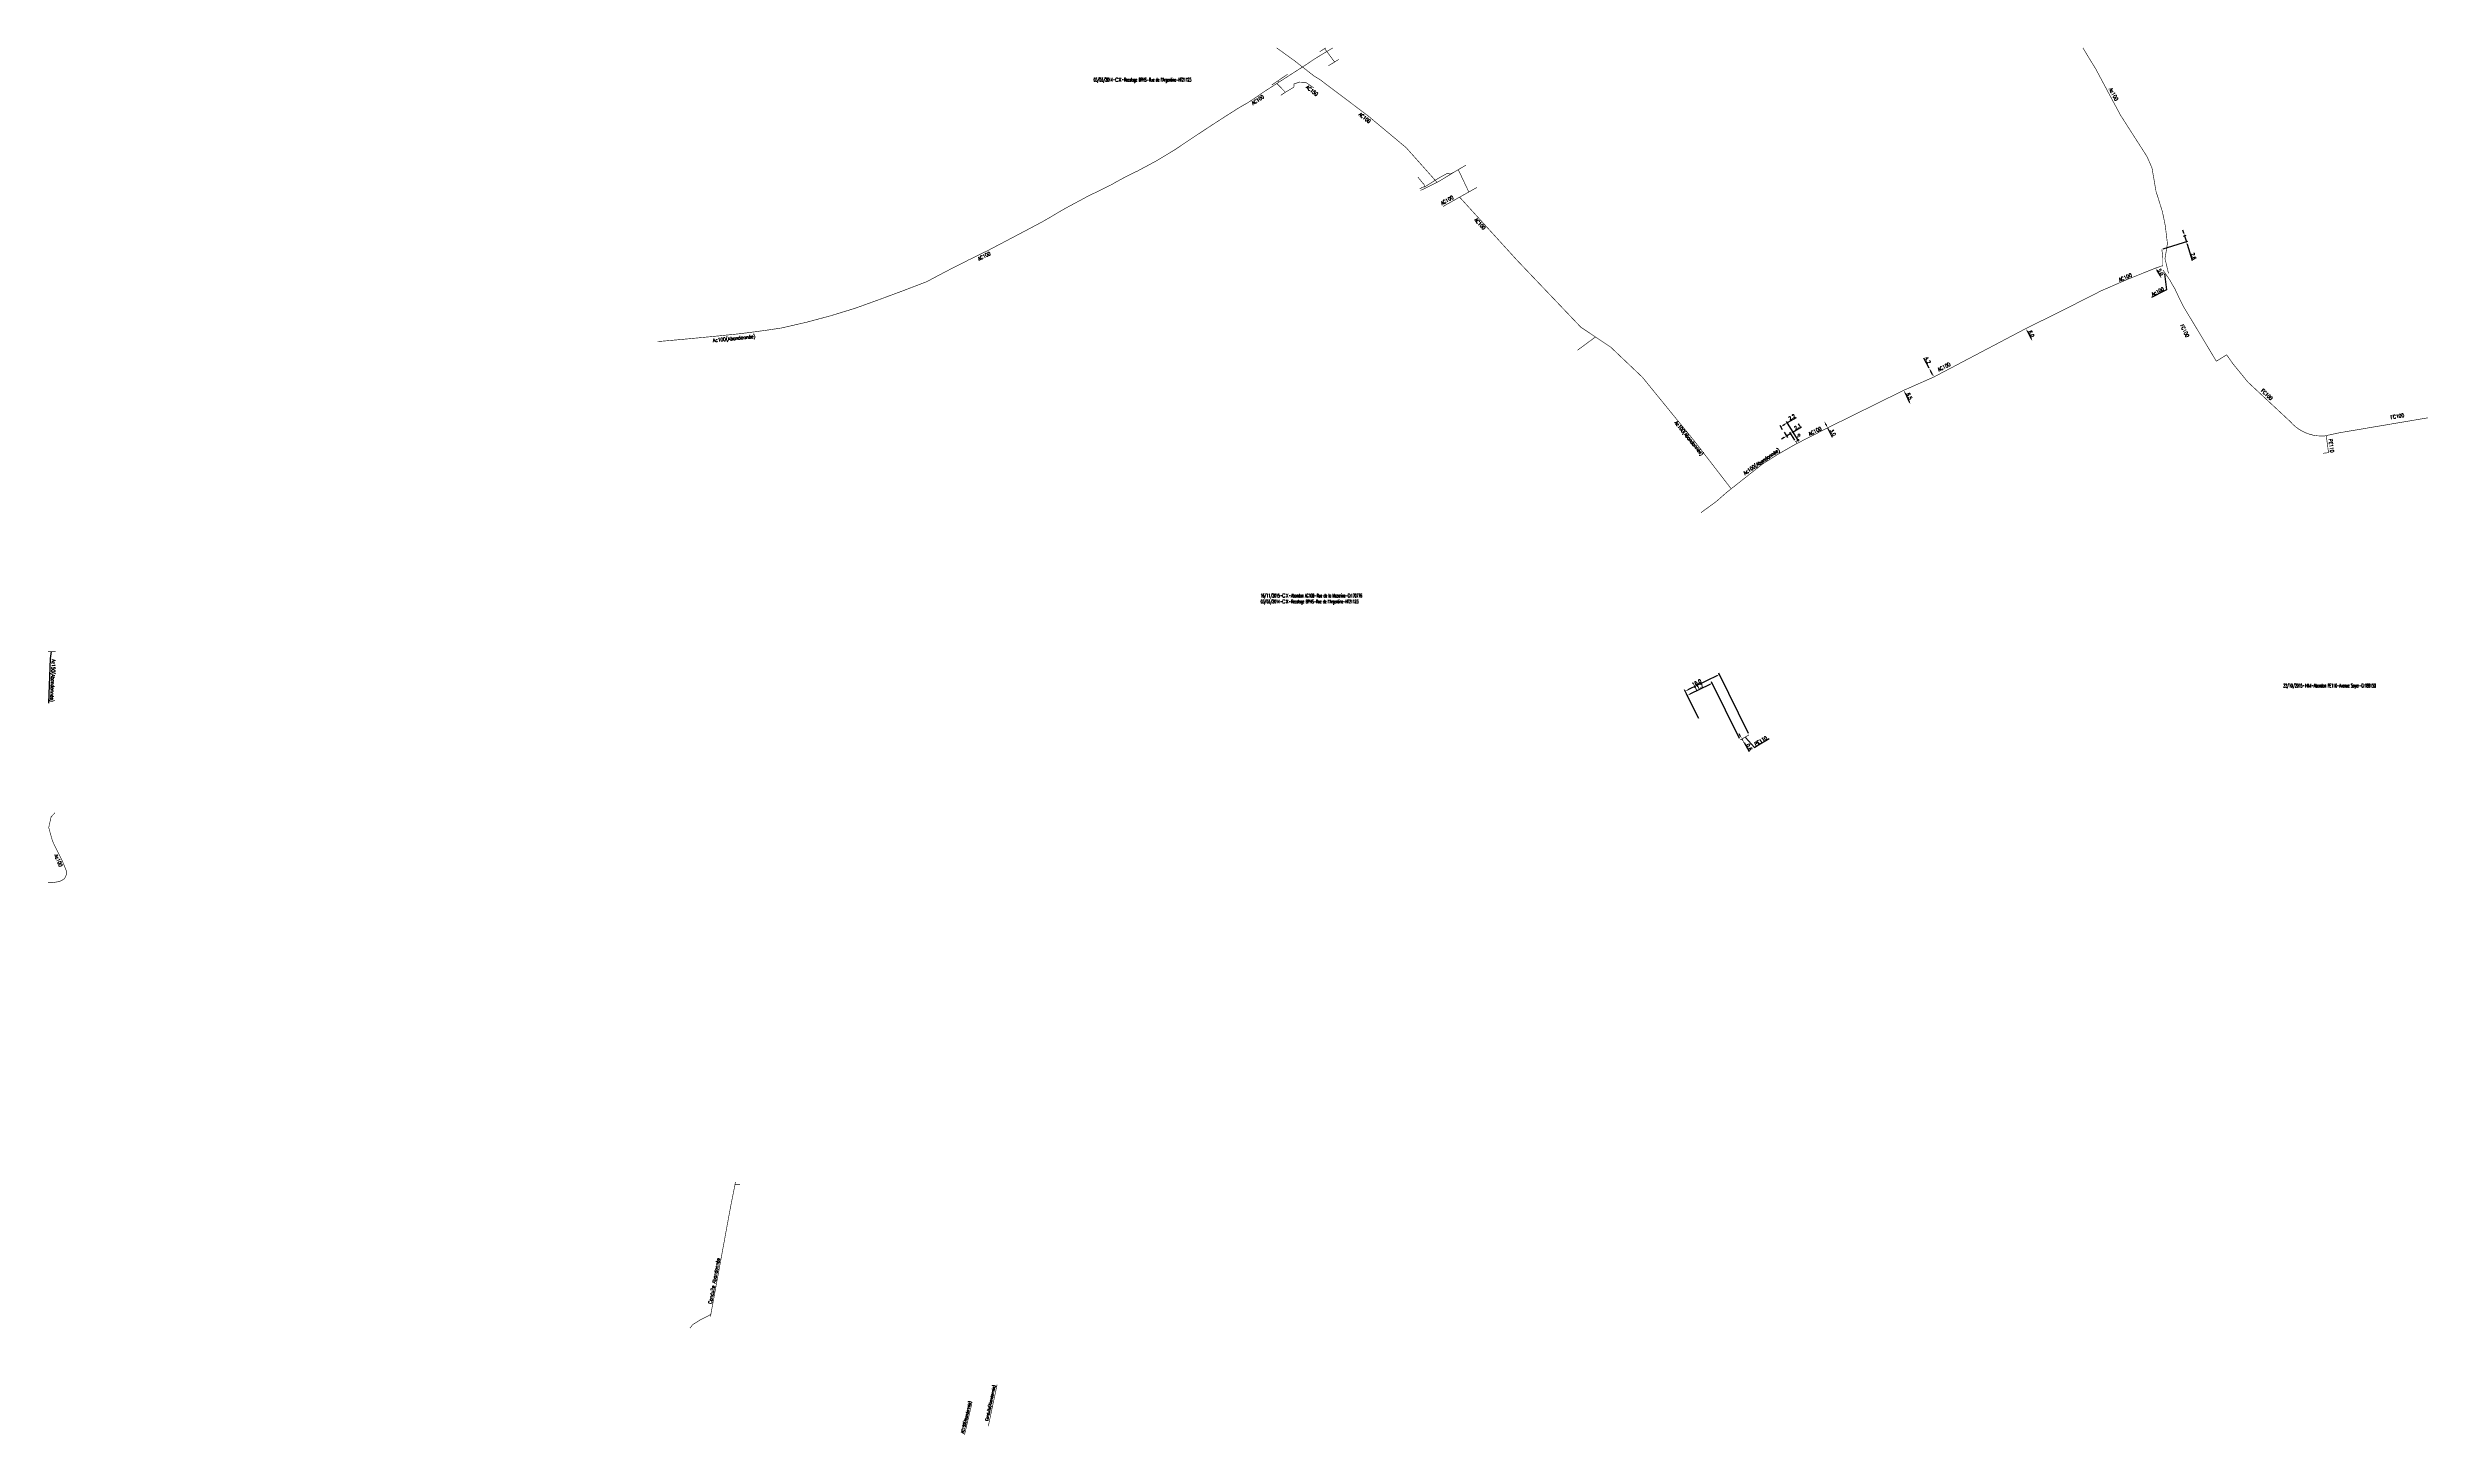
# Model space of a CAD drawing. Header units: millimetres. Extents: x 158000 to 159000, y 157417 to 158000.
import ezdxf
from ezdxf.enums import TextEntityAlignment as Align

# ---------------------------------------------------------------- set-up
doc = ezdxf.new("R2010")
doc.units = ezdxf.units.MM
doc.layers.get('0').update_dxf_attribs({"linetype": 'CONTINUOUS'})
doc.layers.get('DEFPOINTS').update_dxf_attribs({"linetype": 'CONTINUOUS'})
for name, color, linetype in [('L_300', 7, 'CONTINUOUS'), ('L_908', 5, 'CONTINUOUS'), ('L_910', 7, 'CONTINUOUS')]:
    doc.layers.add(name, color=color, linetype=linetype)
doc.styles.add('B_ROMANS', font='ROMANS.shx', dxfattribs={"width": 0.75})
doc.styles.add('G_ROMANS', font='ROMANS.SHX', dxfattribs={"width": 0.75})
doc.styles.get("Standard").update_dxf_attribs({"font": 'romans.shx', "width": 0.85})
doc.linetypes.add('BP_HS', pattern='A,2,-1,["G",Standard,S=0.85,R=0,X=-0.27,Y=-0.4],-1', length=4)
doc.dimstyles.get("Standard").update_dxf_attribs({"dimtxt": 1.5, "dimasz": 1.2, "dimexe": 0.625, "dimexo": 0.625, "dimgap": 0.25, "dimtad": 1, "dimdec": 1, "dimzin": 0, "dimdsep": 46, "dimtxsty": 'Standard', "dimcen": -0.5, "dimadec": 0, "dimazin": 0, "dimtfac": 1, "dimtdec": 1, "dimtmove": 0, "dimatfit": 3, "dimfxl": 0, "dimtolj": 1, "dimtzin": 0, "dimarcsym": 0})

# ---------------------------------------------------------------- blocks, each defined once
blk = doc.blocks.new('GIS_MODF')
at = {"color": 0, "linetype": 'Continuous', "flags": 128}
for points in [[(-2.2, 0), (-1.7, 0)], [(1.5, 0), (2, 0)]]:
    blk.add_lwpolyline(points, dxfattribs=at)
at = {"color": 0, "linetype": 'Continuous', "width": 0.5}
blk.add_attdef('DATE', text='', height=1.5, dxfattribs=at).set_placement((-2.5, -0.8), align=Align.RIGHT)
at = {"color": 0, "linetype": 'Continuous', "width": 1.771291}
blk.add_attdef('USER', text='', height=1.5, dxfattribs=at).set_placement((-1.5, -0.8), (1.3, -0.8), align=Align.FIT)
at = {"color": 0, "linetype": 'Continuous', "width": 0.5}
blk.add_attdef('DESC', (2.3, -0.8), '', height=1.5, dxfattribs=at)
blk = doc.blocks.new('*D1')
at = {"layer": 'DEFPOINTS', "color": 0, "linetype": 'Continuous', "transparency": 16777216}
for p in [(158688.8, 157728), (158693.8, 157717.7), (158711, 157709.3)]:
    blk.add_point(p, dxfattribs=at)
at = {"layer": 'L_908', "color": 0, "linetype": 'Continuous', "lineweight": -2, "transparency": 16777216}
for p, q in [((158698.2, 157732.6), (158689.9, 157728.5)), ((158710.7, 157709.9), (158699, 157733.7)), ((158693.6, 157718.3), (158688.5, 157728.6))]:
    blk.add_line(p, q, dxfattribs=at)
at = {"layer": 'L_908', "color": 0, "linetype": 'Continuous', "transparency": 16777216}
for points in [[(158698.1, 157732.8), (158698.3, 157732.4), (158699.3, 157733.2)], [(158689.8, 157728.7), (158690, 157728.3), (158688.8, 157728)]]:
    blk.add_solid(points, dxfattribs=at)
at = {"layer": 'L_908', "color": 0, "linetype": 'Continuous', "transparency": 16777216, "insert": (158693.6, 157731.5), "char_height": 1.5, "attachment_point": 5, "rotation": 26.1459}
blk.add_mtext('\\A1;11.7', dxfattribs=at)
blk = doc.blocks.new('*D2')
at = {"layer": 'DEFPOINTS', "color": 0, "linetype": 'Continuous', "transparency": 16777216}
for p in [(158687.9, 157729.8), (158693.8, 157717.7), (158714.7, 157711.5)]:
    blk.add_point(p, dxfattribs=at)
at = {"layer": 'L_908', "color": 0, "linetype": 'Continuous', "lineweight": -2, "transparency": 16777216}
for p, q in [((158693.6, 157718.3), (158687.6, 157730.4)), ((158701.2, 157736.3), (158689, 157730.3)), ((158714.5, 157712), (158702, 157737.4))]:
    blk.add_line(p, q, dxfattribs=at)
at = {"layer": 'L_908', "color": 0, "linetype": 'Continuous', "transparency": 16777216}
for points in [[(158688.9, 157730.5), (158689.1, 157730.1), (158687.9, 157729.8)], [(158701.1, 157736.5), (158701.3, 157736.1), (158702.3, 157736.8)]]:
    blk.add_solid(points, dxfattribs=at)
at = {"layer": 'L_908', "color": 0, "linetype": 'Continuous', "transparency": 16777216, "insert": (158692.7, 157733.3), "char_height": 1.5, "attachment_point": 5, "rotation": 26.1459}
blk.add_mtext('\\A1;16.0', dxfattribs=at)
blk = doc.blocks.new('*D3')
at = {"layer": 'DEFPOINTS', "color": 0, "linetype": 'Continuous', "transparency": 16777216}
for p in [(158711.7, 157709.7), (158712, 157709.2), (158712, 157709.2)]:
    blk.add_point(p, dxfattribs=at)
at = {"layer": 'L_908', "color": 0, "linetype": 'Continuous', "lineweight": -2, "transparency": 16777216}
for p, q in [((158711.1, 157710.8), (158710.6, 157711.8)), ((158711.7, 157709.7), (158712, 157709.2)), ((158712.6, 157708.2), (158714.7, 157704.4))]:
    blk.add_line(p, q, dxfattribs=at)
at = {"layer": 'L_908', "color": 0, "linetype": 'Continuous', "transparency": 16777216}
for points in [[(158711.3, 157710.9), (158711, 157710.7), (158711.7, 157709.7)], [(158712.8, 157708.3), (158712.4, 157708.1), (158712, 157709.2)]]:
    blk.add_solid(points, dxfattribs=at)
at = {"layer": 'L_908', "color": 0, "linetype": 'Continuous', "transparency": 16777216, "insert": (158714.8, 157706.3), "char_height": 1.5, "attachment_point": 5, "rotation": 299.336}
blk.add_mtext('\\A1;0.6', dxfattribs=at)
blk = doc.blocks.new('*D4')
at = {"layer": 'DEFPOINTS', "color": 0, "linetype": 'Continuous', "transparency": 16777216}
for p in [(158896.6, 157920.8), (158897.7, 157921.1), (158888.2, 157915.4)]:
    blk.add_point(p, dxfattribs=at)
at = {"layer": 'L_908', "color": 0, "linetype": 'Continuous', "lineweight": -2, "transparency": 16777216}
for p, q in [((158897.4, 157922.2), (158897, 157923.4)), ((158897.2, 157920.9), (158898.3, 157921.3)), ((158897.7, 157921.1), (158898.5, 157918.6)), ((158888.7, 157915.6), (158899.1, 157918.8)), ((158898.8, 157917.5), (158900.9, 157910.7))]:
    blk.add_line(p, q, dxfattribs=at)
at = {"layer": 'L_908', "color": 0, "linetype": 'Continuous', "transparency": 16777216}
for points in [[(158897.6, 157922.3), (158897.2, 157922.2), (158897.7, 157921.1)], [(158899, 157917.5), (158898.6, 157917.4), (158898.5, 157918.6)]]:
    blk.add_solid(points, dxfattribs=at)
at = {"layer": 'L_908', "color": 0, "linetype": 'Continuous', "transparency": 16777216, "insert": (158901.4, 157912.5), "char_height": 1.5, "attachment_point": 5, "rotation": 287.0576}
blk.add_mtext('\\A1;2.6', dxfattribs=at)
blk = doc.blocks.new('L_300_12')
at = {"color": 0, "linetype": 'Continuous', "const_width": 0.497, "flags": 128}
blk.add_lwpolyline([(-0.3, 0, 1), (0.3, 0, 1)], format="xyb", close=True, dxfattribs=at)
at = {"color": 0, "linetype": 'Continuous', "style": 'G_ROMANS', "width": 0.75}
blk.add_text('P', height=1.5, dxfattribs=at).set_placement((0, 1.8), align=Align.MIDDLE)
at = {"color": 0, "linetype": 'Continuous', "style": 'G_ROMANS', "width": 0.75, "flags": 3}
for tag, p in [('DEF_COUP', (0, -7.5)), ('DEF_TYPE', (0, -10)), ('DEF_LEG', (0, -5))]:
    blk.add_attdef(tag, text='', height=1.2, dxfattribs=at).set_placement(p, align=Align.MIDDLE)
blk = doc.blocks.new('*D6')
at = {"layer": 'DEFPOINTS', "color": 0, "linetype": 'Continuous', "transparency": 16777216}
for p in [(158746.4, 157843.1), (158746.4, 157843.1), (158747.7, 157840.4)]:
    blk.add_point(p, dxfattribs=at)
at = {"layer": 'L_908', "color": 0, "linetype": 'Continuous', "lineweight": -2, "transparency": 16777216}
for p, q in [((158746.9, 157842), (158747.2, 157841.5)), ((158747.7, 157840.4), (158749.7, 157836.5))]:
    blk.add_line(p, q, dxfattribs=at)
at = {"layer": 'L_908', "color": 0, "linetype": 'Continuous', "transparency": 16777216}
for points in [[(158747.1, 157842.1), (158746.7, 157841.9), (158746.4, 157843.1)], [(158747.4, 157841.6), (158747, 157841.4), (158747.7, 157840.4)]]:
    blk.add_solid(points, dxfattribs=at)
at = {"layer": 'L_908', "color": 0, "linetype": 'Continuous', "transparency": 16777216, "insert": (158749.9, 157838.4), "char_height": 1.5, "attachment_point": 5, "rotation": 296.8067}
blk.add_mtext('\\A1;3.0', dxfattribs=at)
blk = doc.blocks.new('*D7')
at = {"layer": 'DEFPOINTS', "color": 0, "linetype": 'Continuous', "transparency": 16777216}
for p in [(158885.5, 157907.5), (158888, 157903.2), (158888, 157903.2)]:
    blk.add_point(p, dxfattribs=at)
at = {"layer": 'L_908', "color": 0, "linetype": 'Continuous', "lineweight": -2, "transparency": 16777216}
blk.add_line((158886.1, 157906.5), (158887.4, 157904.2), dxfattribs=at)
at = {"layer": 'L_908', "color": 0, "linetype": 'Continuous', "transparency": 16777216}
for points in [[(158886.3, 157906.6), (158886, 157906.4), (158885.5, 157907.5)], [(158887.6, 157904.3), (158887.2, 157904.1), (158888, 157903.2)]]:
    blk.add_solid(points, dxfattribs=at)
at = {"layer": 'L_908', "color": 0, "linetype": 'Continuous', "transparency": 16777216, "insert": (158887.6, 157905.8), "char_height": 1.5, "attachment_point": 5, "rotation": 299.671}
blk.add_mtext('\\A1;5.0', dxfattribs=at)
blk = doc.blocks.new('*D8')
at = {"layer": 'DEFPOINTS', "color": 0, "linetype": 'Continuous', "transparency": 16777216}
for p in [(158831, 157882.1), (158833.8, 157876.8), (158833.8, 157876.8)]:
    blk.add_point(p, dxfattribs=at)
at = {"layer": 'L_908', "color": 0, "linetype": 'Continuous', "lineweight": -2, "transparency": 16777216}
blk.add_line((158831.6, 157881.1), (158833.2, 157877.9), dxfattribs=at)
at = {"layer": 'L_908', "color": 0, "linetype": 'Continuous', "transparency": 16777216}
for points in [[(158831.7, 157881.1), (158831.4, 157881), (158831, 157882.1)], [(158833.4, 157877.9), (158833, 157877.8), (158833.8, 157876.8)]]:
    blk.add_solid(points, dxfattribs=at)
at = {"layer": 'L_908', "color": 0, "linetype": 'Continuous', "transparency": 16777216, "insert": (158833.3, 157879.9), "char_height": 1.5, "attachment_point": 5, "rotation": 297.252}
blk.add_mtext('\\A1;6.0', dxfattribs=at)
blk = doc.blocks.new('*D9')
at = {"layer": 'DEFPOINTS', "color": 0, "linetype": 'Continuous', "transparency": 16777216}
for p in [(158779.7, 157856.2), (158782.5, 157850.3), (158782.5, 157850.3)]:
    blk.add_point(p, dxfattribs=at)
at = {"layer": 'L_908', "color": 0, "linetype": 'Continuous', "lineweight": -2, "transparency": 16777216}
blk.add_line((158780.3, 157855.1), (158782, 157851.4), dxfattribs=at)
at = {"layer": 'L_908', "color": 0, "linetype": 'Continuous', "transparency": 16777216}
for points in [[(158780.4, 157855.2), (158780.1, 157855), (158779.7, 157856.2)], [(158782.2, 157851.5), (158781.8, 157851.3), (158782.5, 157850.3)]]:
    blk.add_solid(points, dxfattribs=at)
at = {"layer": 'L_908', "color": 0, "linetype": 'Continuous', "transparency": 16777216, "insert": (158782, 157853.7), "char_height": 1.5, "attachment_point": 5, "rotation": 295.5671}
blk.add_mtext('\\A1;6.5', dxfattribs=at)
blk = doc.blocks.new('*D10')
at = {"layer": 'DEFPOINTS', "color": 0, "linetype": 'Continuous', "transparency": 16777216}
for p in [(158730.8, 157842.6), (158729.2, 157839.1), (158735.3, 157835.2)]:
    blk.add_point(p, dxfattribs=at)
at = {"layer": 'L_300', "color": 0, "linetype": 'Continuous', "lineweight": -2, "transparency": 16777216}
for p, q in [((158728.8, 157839.6), (158727.8, 157841.4)), ((158729.1, 157841.5), (158729.8, 157841.9)), ((158735, 157835.7), (158730.5, 157843.1)), ((158730.8, 157842.6), (158734.6, 157844.8))]:
    blk.add_line(p, q, dxfattribs=at)
at = {"layer": 'L_300', "color": 0, "linetype": 'Continuous', "transparency": 16777216}
for points in [[(158729, 157841.7), (158729.2, 157841.3), (158728.1, 157840.9)], [(158729.7, 157842.1), (158729.9, 157841.8), (158730.8, 157842.6)]]:
    blk.add_solid(points, dxfattribs=at)
at = {"layer": 'L_300', "color": 0, "linetype": 'Continuous', "transparency": 16777216, "insert": (158732.7, 157844.9), "char_height": 1.5, "attachment_point": 5, "rotation": 31.3932}
blk.add_mtext('\\A1;2.2', dxfattribs=at)
blk = doc.blocks.new('*D11')
at = {"layer": 'DEFPOINTS', "color": 0, "linetype": 'Continuous', "transparency": 16777216}
for p in [(158729.2, 157839.1), (158732.3, 157838.1), (158734.3, 157834.7)]:
    blk.add_point(p, dxfattribs=at)
at = {"layer": 'L_908', "color": 0, "linetype": 'Continuous', "lineweight": -2, "transparency": 16777216}
for p, q in [((158733.3, 157838.7), (158736.8, 157840.8)), ((158729.5, 157836.3), (158728.4, 157835.7)), ((158729.5, 157838.6), (158730.8, 157836.4)), ((158730.5, 157837), (158732.3, 157838.1)), ((158734, 157835.2), (158731.9, 157838.6))]:
    blk.add_line(p, q, dxfattribs=at)
at = {"layer": 'L_908', "color": 0, "linetype": 'Continuous', "transparency": 16777216}
for points in [[(158729.4, 157836.5), (158729.6, 157836.2), (158730.5, 157837)], [(158733.2, 157838.9), (158733.4, 157838.5), (158732.3, 157838.1)]]:
    blk.add_solid(points, dxfattribs=at)
at = {"layer": 'L_908', "color": 0, "linetype": 'Continuous', "transparency": 16777216, "insert": (158735.1, 157840.9), "char_height": 1.5, "attachment_point": 5, "rotation": 31.3932}
blk.add_mtext('\\A1;2.1', dxfattribs=at)
blk = doc.blocks.new('*D14')
at = {"layer": 'DEFPOINTS', "color": 0, "linetype": 'Continuous', "transparency": 16777216}
for p in [(158790.4, 157865.5), (158790.4, 157865.5), (158792.4, 157861.8)]:
    blk.add_point(p, dxfattribs=at)
at = {"layer": 'L_908', "color": 0, "linetype": 'Continuous', "lineweight": -2, "transparency": 16777216}
for p, q in [((158790.4, 157865.5), (158788.2, 157869.7)), ((158791.8, 157862.8), (158791, 157864.4))]:
    blk.add_line(p, q, dxfattribs=at)
at = {"layer": 'L_908', "color": 0, "linetype": 'Continuous', "transparency": 16777216}
for points in [[(158791.1, 157864.5), (158790.8, 157864.3), (158790.4, 157865.5)], [(158792, 157862.9), (158791.6, 157862.7), (158792.4, 157861.8)]]:
    blk.add_solid(points, dxfattribs=at)
at = {"layer": 'L_908', "color": 0, "linetype": 'Continuous', "transparency": 16777216, "insert": (158789.8, 157868.8), "char_height": 1.5, "attachment_point": 5, "rotation": 298.0637}
blk.add_mtext('\\A1;4.2', dxfattribs=at)

msp = doc.modelspace()

# ---------------------------------------------------------------- linework, layer by layer
at = {"layer": 'L_908', "linetype": 'BP_HS'}
msp.add_lwpolyline([(158256.13, 157876.63, 0.25, 0.25, 0.0041055), (158289.99, 157879.86, 0.25, 0.25, 0.008774), (158308.2, 157882.35, 0.25, 0.25, 0.0271505), (158339.21, 157890.66, 0.25, 0.25, 0.0072981), (158369.25, 157901.81, 0.25, 0.25, -0.006279), (158382.97, 157909, 0.25, 0.25, -0.0054315), (158394.98, 157914.93, 0.25, 0.25, 0.0014729), (158418.06, 157927.1, 0.25, 0.25, -0.0282128), (158446.54, 157942.4, 0.25, 0.25, -0.0242711), (158457.8, 157948.3, 0.25, 0.25, 0.036686), (158480.45, 157961.92, 0.25, 0.25, -0.0066199), (158500.39, 157974.85, 0.25, 0.25, 0.0362461), (158510.38, 157981.23, 0.25, 0.25, 0), (158510.38, 157981.23, 0.25, 0.25, 0), (158510.38, 157981.23, 0.25, 0.25, 0), (158510.38, 157981.23, 0.25, 0.25, 0), (158529.19, 157993.34, 0.25, 0.25, 0), (158531.9, 157995.2, 0.25, 0.25, 0), (158539.79, 158000, 0, 0, 0)], format="xyseb", dxfattribs=at)
at = {"layer": 'L_908', "linetype": 'BP_HS', "const_width": 0.25}
for points in [[(158583.64, 157943.52), (158570.67, 157958.08), (158554.52, 157971.57), (158537.74, 157984.18), (158534.58, 157986.58), (158531.85, 157988.28), (158523.76, 157994.59), (158516.27, 158000)], [(158534.33, 157998.41), (158536.87, 158000)], [(158536.42, 157999.71), (158540.58, 157994.09)], [(158537.97, 157992.47), (158540.58, 157994.09), (158542.36, 157995.19)], [(158520.88, 157988.96), (158516.69, 157986.12), (158514.21, 157984.44)], [(158516.34, 157985.07), (158519.75, 157981.52)], [(158516.69, 157986.12), (158516.99, 157985.72)], [(158531.86, 157983.21), (158528.5, 157985.51), (158525.82, 157985.64), (158523.52, 157984.85), (158523.46, 157983.49), (158519.82, 157981.33), (158517.96, 157980.09)], [(158595.83, 157950.8), (158590.97, 157947.91), (158590.78, 157947.8), (158589.04, 157947), (158588.08, 157947.38), (158584.21, 157945.26), (158578.53, 157941.66), (158577.5, 157941.47), (158576.36, 157940.79)], [(158575.63, 157945.67), (158577.23, 157943.71), (158578.3, 157942.46), (158578.48, 157941.74)], [(158590.78, 157947.8), (158590.78, 157947.8), (158585.99, 157944.9), (158584.02, 157943.71), (158576.71, 157940.13)], [(158586.14, 157933.4), (158600.38, 157941.39)], [(158597.01, 157939.41), (158592.54, 157948.85)], [(158642.62, 157872.99), (158650.18, 157878.58)], [(158003.25, 157746.36), (158000, 157746.53)]]:
    msp.add_lwpolyline(points, dxfattribs=at)
at = {"layer": 'L_908', "linetype": 'BP_HS', "const_width": 0.25, "flags": 128}
for points in [[(158890.93, 157905.33), (158889.46, 157911.49), (158890.49, 157917.77), (158889.59, 157925.29), (158888.37, 157931.27), (158885.68, 157939.8), (158884.01, 157949.56), (158881.89, 157954.4), (158870.8, 157971.7), (158865.32, 157981.9), (158860.48, 157990.97), (158854.97, 158000)], [(158888.15, 157915.44), (158888.57, 157911.57), (158888.57, 157911.57), (158888.57, 157908.15)], [(158888.61, 157908.58), (158885.54, 157907.52), (158873.51, 157902.69), (158862.69, 157897.99), (158844.99, 157889.01), (158831.01, 157882.12), (158792.38, 157861.77), (158779.74, 157856.19), (158747.74, 157840.41), (158734.85, 157833.84), (158734.33, 157834.69)], [(158694.51, 157804.78), (158696.9, 157806.52), (158700.92, 157809.43), (158705.07, 157813.1), (158720.27, 157825.14), (158726.75, 157829.24), (158734.7, 157833.78)], [(158734.12, 157834.58), (158734.33, 157834.69), (158735.33, 157835.2)], [(158957.21, 157837.15), (158958.18, 157829.98), (158955.88, 157829.72)], [(158711, 157709.31), (158711.73, 157709.73), (158714.74, 157711.46)], [(158002.93, 157678.69), (158001.35, 157676.99), (158000.34, 157672.49), (158001.01, 157670.09), (158001.89, 157666.95), (158002.91, 157664.74), (158006.05, 157658.49), (158007.25, 157655.54), (158007.93, 157653.86), (158007.64, 157652.43), (158006.95, 157651), (158005.53, 157650.1), (158003.82, 157649.65), (158001.64, 157649.34), (158000, 157649.29)], [(158290.82, 157522.43), (158288.66, 157522.48), (158286.58, 157511.95), (158278.51, 157467.96)], [(158288.87, 157523.6), (158288.66, 157522.48)], [(158278.51, 157467.96), (158273.97, 157465.61), (158270.92, 157463.7), (158269.72, 157462.21)], [(158278.51, 157467.96), (158278.37, 157467)], [(158388.15, 157430.48), (158385.07, 157417.29)], [(158398.78, 157438.43), (158395.09, 157421.03)]]:
    msp.add_lwpolyline(points, dxfattribs=at)
at = {"layer": 'L_908', "linetype": 'BP_HS', "flags": 128}
for points in [[(158707.21, 157814.8, 0.25, 0.25, 0), (158691.82, 157834.76, 0.25, 0.25, 0), (158669.91, 157861.66, 0.25, 0.25, 0), (158656.59, 157874.3, 0.25, 0.25, 0), (158645.33, 157881.83, 0.25, 0.25, 0), (158644.7, 157882.25, 0.25, 0.25, 0), (158644, 157882.72, 0.25, 0.25, 0), (158617.12, 157910.93, 0.25, 0.25, 0), (158593.11, 157937.31, 0, 0, 0)], [(159000, 157844.63, 0.25, 0.25, 0), (158962.66, 157838.32, 0.25, 0.25, 0), (158956.67, 157837.03, 0.25, 0.25, -0.2407708), (158942.11, 157843.02, 0.25, 0.25, 0), (158924.3, 157859.62, 0.25, 0.25, 0), (158918.11, 157867.19, 0.25, 0.25, 0), (158915.36, 157871.07, 0.25, 0.25, 0), (158911.04, 157868.4, 0.25, 0.25, 0), (158897.18, 157891.4, 0.25, 0.25, 0), (158895.75, 157894.25, 0.25, 0.25, 0.0622339), (158888.61, 157906.7, 0, 0, 0)]]:
    msp.add_lwpolyline(points, format="xyseb", dxfattribs=at)

# ---------------------------------------------------------------- block references
at = {"layer": 'L_300', "rotation": 350.7324131178486}
msp.add_blockref('L_300_12', (158735.33, 157835.2), dxfattribs=at)
at = {"layer": 'L_910', "linetype": 'Continuous'}
ref = msp.add_blockref('GIS_MODF', (158449.86, 157986.68), dxfattribs=at)
ref.add_attrib('DATE', '03/03/2014', dxfattribs={"layer": '0', "color": 0, "linetype": 'Continuous', "height": 1.5, "width": 0.5}).set_placement((158447.36, 157985.88), align=Align.RIGHT)
ref.add_attrib('USER', 'CX', dxfattribs={"layer": '0', "color": 0, "linetype": 'Continuous', "height": 1.5, "width": 1.025485}).set_placement((158448.35, 157985.88), (158451.14, 157985.88), align=Align.FIT)
ref.add_attrib('DESC', "Recalage BPHS-Rue de l'Argentine-HT21123", (158452.15, 157985.88), dxfattribs={"layer": '0', "color": 0, "linetype": 'Continuous', "height": 1.5, "width": 0.5})
ref = msp.add_blockref('GIS_MODF', (158520.05, 157769.99), dxfattribs=at)
ref.add_attrib('DATE', '16/11/2015', dxfattribs={"layer": '0', "color": 0, "linetype": 'Continuous', "height": 1.5, "width": 0.5}).set_placement((158517.55, 157769.19), align=Align.RIGHT)
ref.add_attrib('USER', 'CX', dxfattribs={"layer": '0', "color": 0, "linetype": 'Continuous', "height": 1.5, "width": 1.025485}).set_placement((158518.55, 157769.19), (158521.33, 157769.19), align=Align.FIT)
ref.add_attrib('DESC', 'Abandon AC100-Rue de la Mazerine-Cr170776', (158522.34, 157769.19), dxfattribs={"layer": '0', "color": 0, "linetype": 'Continuous', "height": 1.5, "width": 0.5})
ref = msp.add_blockref('GIS_MODF', (158520.05, 157767.49), dxfattribs=at)
ref.add_attrib('DATE', '03/03/2014', dxfattribs={"layer": '0', "color": 0, "linetype": 'Continuous', "height": 1.5, "width": 0.5}).set_placement((158517.55, 157766.69), align=Align.RIGHT)
ref.add_attrib('USER', 'CX', dxfattribs={"layer": '0', "color": 0, "linetype": 'Continuous', "height": 1.5, "width": 1.025485}).set_placement((158518.55, 157766.69), (158521.33, 157766.69), align=Align.FIT)
ref.add_attrib('DESC', "Recalage BPHS-Rue de l'Argentine-HT21123", (158522.34, 157766.69), dxfattribs={"layer": '0', "color": 0, "linetype": 'Continuous', "height": 1.5, "width": 0.5})
ref = msp.add_blockref('GIS_MODF', (158949.7, 157732.19), dxfattribs=at)
ref.add_attrib('DATE', '22/10/2015', dxfattribs={"layer": '0', "color": 0, "linetype": 'Continuous', "height": 1.5, "width": 0.5}).set_placement((158947.2, 157731.39), align=Align.RIGHT)
ref.add_attrib('USER', 'NM', dxfattribs={"layer": '0', "color": 0, "linetype": 'Continuous', "height": 1.5, "width": 0.927819}).set_placement((158948.2, 157731.39), (158950.98, 157731.39), align=Align.FIT)
ref.add_attrib('DESC', 'Abandon PE110-Avenue Soyer-Cr189150', (158951.99, 157731.39), dxfattribs={"layer": '0', "color": 0, "linetype": 'Continuous', "height": 1.5, "width": 0.5})

# ---------------------------------------------------------------- texts
at = {"layer": 'L_908', "linetype": 'Continuous', "width": 0.85}
for s, rotation, p in [('AC100', 33.79938, (158508.32, 157978.16)), ('AC150', 321.11358, (158531.1, 157982.03)), ('AC100', 26.62974, (158393.35, 157912.54)), ('Ac100(Abandonnée)', 5.56442, (158288.28, 157878.01))]:
    msp.add_text(s, height=1.5, rotation=rotation, dxfattribs=at).set_placement(p, align=Align.MIDDLE_CENTER)
at = {"layer": 'L_908', "linetype": 'Continuous'}
for s, rotation, width, p in [('Ac100', 298.13976, 0.95, (158867.89, 157980.56)), ('FC100', 296.41991, 0.85, (158897.74, 157881.2)), ('FC100', 317.02481, 0.85, (158932.24, 157854.39)), ('FC100', 9.41832, 0.85, (158987.08, 157845.28)), ('PE110', 277.79031, 0.85, (158959.34, 157832.92)), ('Ac100', 293.73481, 0.85, (158004.43, 157658.7)), ('Conduite Abandonnée', 79.59794, 0.85, (158279.88, 157482.07))]:
    msp.add_text(s, height=1.5, rotation=rotation, dxfattribs=dict(at, width=width)).set_placement(p, align=Align.MIDDLE)
at = {"layer": 'L_908', "linetype": 'Continuous', "width": 0.85}
for s, rotation, p in [('AC100', 321.93628, (158550.52, 157971.79)), ('AC100', 29.28257, (158585.71, 157933.95)), ('AC100', 313.61646, (158599.12, 157927.68)), ('AC100', 23.15106, (158870.44, 157901.78)), ('AC100', 27.77738, (158794.47, 157864)), ('Ac100(Abandonnée)', 309.17161, (158683.25, 157842.54)), ('AC100', 26.85287, (158740.24, 157837.04)), ('Ac100(Abandonnée)', 34.45843, (158712.99, 157820.56))]:
    msp.add_text(s, height=1.5, rotation=rotation, dxfattribs=at).set_placement(p)
at = {"layer": 'L_908', "linetype": 'Continuous', "style": 'B_ROMANS', "width": 0.7}
for s, rotation, p in [('Conduite(Abandonnée)', 78.02347, (158394.95, 157423.13)), ('AC150(Abandonnée)', 76.84812, (158384.79, 157417.96))]:
    msp.add_text(s, height=1.2, rotation=rotation, dxfattribs=at).set_placement(p)
at = {"layer": 'L_908', "linetype": 'Continuous', "char_height": 1.5}
for s, insert, attachment_point, rotation in [('\\A1;Ac100', (158889.21, 157898.25), 9, 27.38603), ('Ac150(Abandonnée)', (158001.2, 157743.3), 7, 267.63941), ('\\A1;PE110', (158717.53, 157706.75), 7, 31.03292)]:
    msp.add_mtext(s, dxfattribs=dict(at, insert=insert, attachment_point=attachment_point, rotation=rotation))

# ---------------------------------------------------------------- dimensions: what is measured, and where the dimension line sits
at = {"layer": 'L_300', "linetype": 'Continuous'}
dim = msp.add_linear_dim(base=(158730.83, 157842.57), p1=(158729.17, 157839.11), p2=(158735.33, 157835.2), angle=31.39316, text='2.2', dimstyle='Standard', override={"dimcen": 12.790501}, dxfattribs=at)
dim.commit()
dim.dimension.update_dxf_attribs({"geometry": '*D10', "text_midpoint": (158733.21, 157844.02), "dimtype": 160})
at = {"layer": 'L_908', "linetype": 'Continuous'}
for base, p1, p2, angle, override, picture, middle in [((158897.72, 157921.09), (158888.15, 157915.44), (158896.64, 157920.76), 287.05763, {"dimatfit": 0}, '*D4', (158900.45, 157912.18)), ((158888.02, 157903.18), (158885.54, 157907.52), (158888.02, 157903.18), 119.67099, {"dimscale": 1, "dimcen": 12.790501}, '*D7', (158886.78, 157905.35)), ((158833.76, 157876.79), (158831.01, 157882.12), (158833.76, 157876.79), 117.25195, {"dimscale": 1, "dimcen": 12.790501}, '*D8', (158832.38, 157879.45)), ((158732.27, 157838.06), (158729.17, 157839.11), (158734.33, 157834.69), 31.39316, {"dimscale": 1, "dimcen": 12.790501}, '*D11', (158735.6, 157840.09)), ((158746.38, 157843.09), (158747.74, 157840.41), (158746.38, 157843.09), 296.80668, {"dimscale": 1, "dimcen": 12.790501}, '*D6', (158748.99, 157837.93)), ((158687.92, 157729.8), (158714.74, 157711.46), (158693.84, 157717.72), 26.14589, {"dimatfit": 0}, '*D2', (158693.17, 157732.37)), ((158688.8, 157728), (158711, 157709.31), (158693.84, 157717.72), 26.14589, {"dimatfit": 0}, '*D1', (158694.05, 157730.58)), ((158711.997383, 157709.249301), (158711.727922, 157709.728769), (158711.997383, 157709.249301), 119.336022, {"dimatfit": 0}, '*D3', (158713.950107, 157705.774709))]:
    dim = msp.add_linear_dim(base=base, p1=p1, p2=p2, angle=angle, dimstyle='Standard', override=override, dxfattribs=at)
    dim.commit()
    dim.dimension.update_dxf_attribs({"geometry": picture, "text_midpoint": middle, "dimtype": 160})
for base, p1, p2, angle, picture, middle in [((158790.4, 157865.48), (158792.38, 157861.77), (158790.4, 157865.48), 298.06369, '*D14', (158788.91, 157868.28)), ((158782.55, 157850.33), (158779.74, 157856.19), (158782.55, 157850.33), 115.56714, '*D9', (158781.14, 157853.26))]:
    dim = msp.add_linear_dim(base=base, p1=p1, p2=p2, angle=angle, dimstyle='Standard', dxfattribs=at)
    dim.commit()
    dim.dimension.update_dxf_attribs({"geometry": picture, "text_midpoint": middle, "dimtype": 160})

# ---------------------------------------------------------------- leaders
at = {"layer": 'L_908', "linetype": 'Continuous', "annotation_type": 0, "has_hookline": 1}
for points, hookline_direction, text_width, horizontal_direction in [([(158889.25, 157905.15), (158890.11, 157898.43), (158889.04, 157897.88)], 1, 5.59, (0.887928, 0.459983, 0)), ([(158001.32, 157746.46), (158000.96, 157743.56)], 0, 18.58, (-0.041188, -0.999151, 0)), ([(158713.2, 157710.27), (158717.02, 157706.19), (158718.05, 157706.81)], 0, 5.65, (0.856871, 0.515531, 0))]:
    msp.add_leader(points, dimstyle='Standard', dxfattribs=dict(at, hookline_direction=hookline_direction, text_width=text_width, horizontal_direction=horizontal_direction))

doc.saveas('drawing.dxf')
